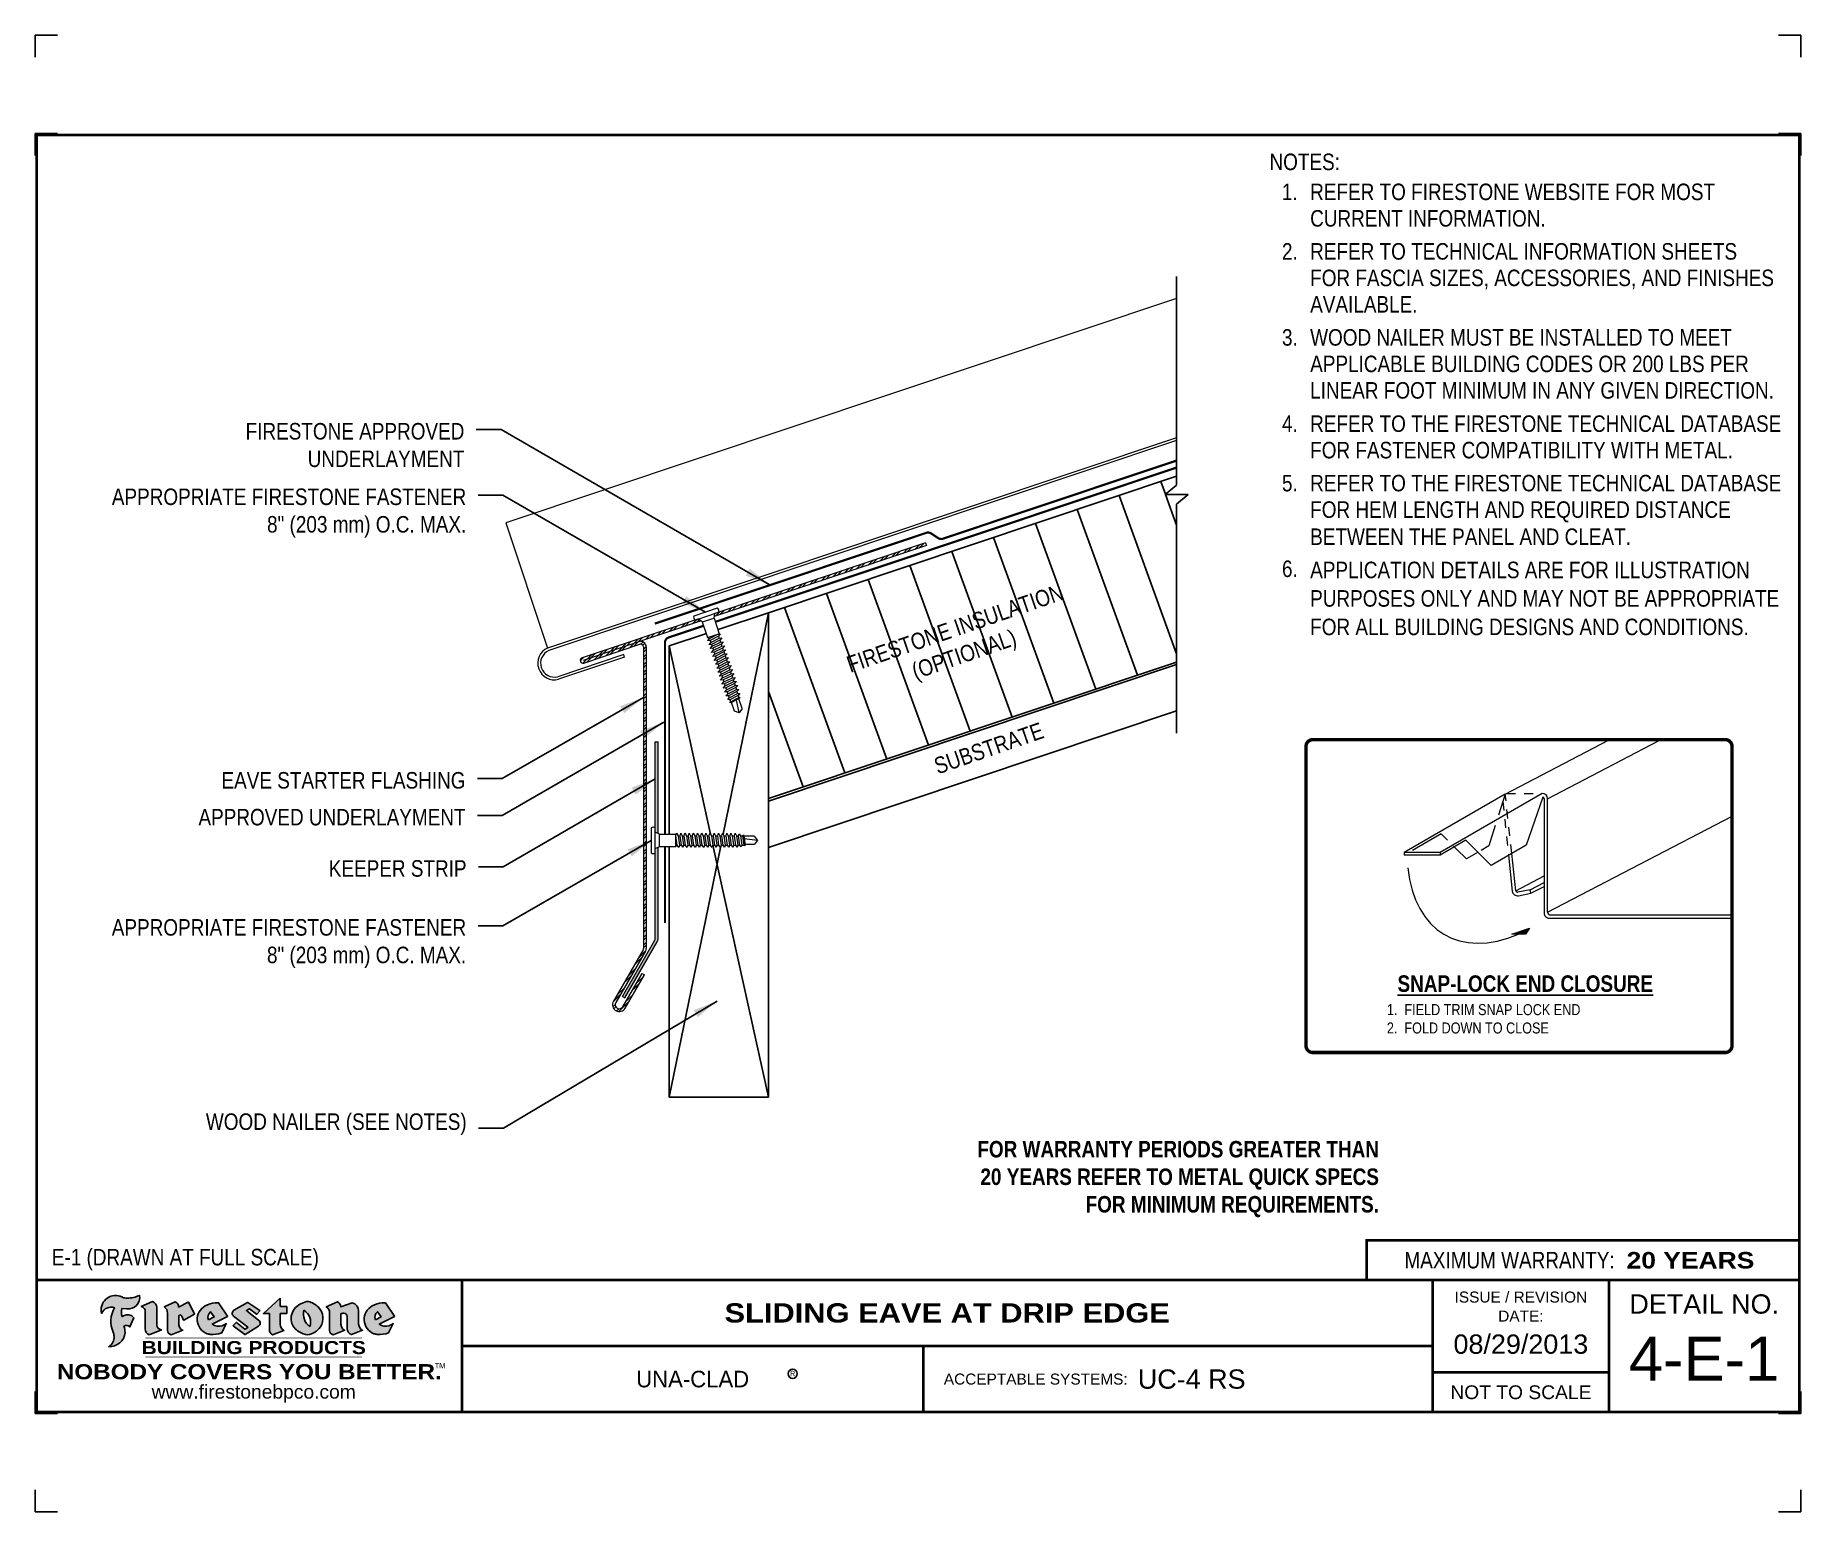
# Model space of a CAD drawing. Header units: inches. Extents: x 0 to 20, y 0 to 16.8.
import ezdxf
from ezdxf.enums import TextEntityAlignment as Align

# ---------------------------------------------------------------- set-up
doc = ezdxf.new("R2010")
doc.units = ezdxf.units.IN
doc.header["$MEASUREMENT"] = 0
doc.linetypes.add('DOT2', pattern=[0.125, 0, -0.125])
doc.linetypes.add('HIDDEN', pattern=[0.375, 0.25, -0.125])
doc.layers.get('0').update_dxf_attribs({"linetype": 'CONTINUOUS'})
doc.layers.get('DEFPOINTS').update_dxf_attribs({"linetype": 'CONTINUOUS'})
for name, color, linetype, lineweight in [('FSBP-ACCESSORY-FIRESTONE', 7, 'CONTINUOUS', 9), ('FSBP-PANEL', 7, 'CONTINUOUS', 9), ('FSBP-TRIMS', 7, 'CONTINUOUS', 9)]:
    doc.layers.add(name, color=color, linetype=linetype, lineweight=lineweight)
for name, color, linetype in [('FSBP-ANNO-NOTE', 7, 'CONTINUOUS'), ('FSBP-INSULATION', 7, 'CONTINUOUS'), ('FSBP-SUBSTRATE-GENERIC', 9, 'CONTINUOUS'), ('FSBP-TTLB', 7, 'CONTINUOUS'), ('FSBP-TTLB-BORDER', 7, 'CONTINUOUS'), ('FSBP-TTLB-TEXT', 7, 'CONTINUOUS'), ('FSBP-UNDERLAYMENT', 7, 'HIDDEN'), ('FSBP-WALL-CURB', 9, 'CONTINUOUS'), ('FSBP-WOOD', 7, 'CONTINUOUS')]:
    doc.layers.add(name, color=color, linetype=linetype)
doc.styles.add('ARIAL', font='arial.ttf')
doc.styles.add('ARIAL_BOLD', font='')
doc.styles.add('ARIAL_NAR', font='ARIALN.TTF')
doc.styles.add('BANKGOTHIC', font='bgothm.ttf')
doc.styles.add('FSBP_ARIAL_NAR', font='ARIALN.TTF')
doc.styles.add('TXT', font='simplex.shx')
doc.styles.get('ARIAL_BOLD').set_extended_font_data('Arial Black')
doc.dimstyles.new('STANDARD$7', dxfattribs={"dimscale": 1.5, "dimtxt": 0.2, "dimasz": 0.1, "dimexe": 0.1, "dimexo": 0.125, "dimgap": 0.09, "dimtad": 0, "dimdec": 3, "dimzin": 4, "dimdsep": 46, "dimtxsty": 'TXT', "dimcen": 0.09, "dimadec": 0, "dimazin": 0, "dimtfac": 1, "dimtdec": 3, "dimtofl": 0, "dimtmove": 2, "dimatfit": 3, "dimfxl": 0, "dimtolj": 1, "dimtzin": 4, "dimarcsym": 0})

msp = doc.modelspace()

# ---------------------------------------------------------------- texts
at = {"layer": 'DEFPOINTS', "style": 'FSBP_ARIAL_NAR'}
msp.add_text('E-1 (DRAWN AT FULL SCALE)', height=0.1875, dxfattribs=at).set_placement((0.1874925427754306, 2.890285000893115), align=Align.MIDDLE_LEFT)
at = {"layer": 'FSBP-ANNO-NOTE', "style": 'FSBP_ARIAL_NAR'}
for s, p in [('NOTES:', (14.003925832682, 15.32464309650497)), ('REFER TO FIRESTONE WEBSITE FOR MOST', (14.46558625541428, 14.98417134001137)), ('CURRENT INFORMATION.', (14.46558625541428, 14.68339009001137)), ('REFER TO TECHNICAL INFORMATION SHEETS', (14.46558625541428, 14.30839009001137)), ('FOR FASCIA SIZES, ACCESSORIES, AND FINISHES', (14.46558625541428, 14.00760884001137)), ('AVAILABLE.', (14.46558625541428, 13.70682759001137)), ('WOOD NAILER MUST BE INSTALLED TO MEET', (14.46558625541428, 13.33182759001137)), ('APPLICABLE BUILDING CODES OR 200 LBS PER', (14.46558625541428, 13.03104634001137)), ('LINEAR FOOT MINIMUM IN ANY GIVEN DIRECTION.', (14.46558625541428, 12.73026509001137)), ('REFER TO THE FIRESTONE TECHNICAL DATABASE', (14.46558625541428, 12.35274111131874)), ('FOR FASTENER COMPATIBILITY WITH METAL.', (14.46558625541428, 12.05195986131874)), ('REFER TO THE FIRESTONE TECHNICAL DATABASE', (14.46558625541428, 11.67776751063817)), ('FOR HEM LENGTH AND REQUIRED DISTANCE', (14.46558625541428, 11.37698626063817)), ('BETWEEN THE PANEL AND CLEAT.', (14.46558625541428, 11.06884625353953))]:
    msp.add_text(s, height=0.1875, dxfattribs=at).set_placement(p, align=Align.MIDDLE_LEFT)
for s, p in [('1.', (14.23402473889251, 14.98417134001137)), ('2.', (14.23511750541428, 14.30839009001137)), ('3.', (14.23511750541428, 13.33182759001139)), ('4.', (14.23511750541428, 12.35274111131876)), ('5.', (14.23511750541428, 11.67776751063818)), ('6.', (14.23511756793582, 10.70482802925876))]:
    msp.add_text(s, height=0.1875, dxfattribs=at).set_placement(p, align=Align.MIDDLE_CENTER)
msp.add_text('SUBSTRATE', height=0.1875, rotation=19.00000000000001, dxfattribs=at).set_placement((10.81874659452741, 8.668127770412632), align=Align.MIDDLE_CENTER)
for s, insert, char_height, attachment_point in [('FIRESTONE APPROVED\\PUNDERLAYMENT', (4.868171417195882, 12.36010132107531), 0.1875, 3), ('APPROPRIATE FIRESTONE FASTENER\\P8" (203 mm) O.C. MAX.', (4.88970392862786, 11.61611829684326), 0.1875, 3), ('EAVE STARTER FLASHING', (4.881020015437741, 8.397189007579911), 0.1875, 3), ('APPROVED UNDERLAYMENT', (4.88176667340656, 7.978964786570479), 0.1875, 3), ('KEEPER STRIP', (4.89329191939504, 7.396717787334424), 0.1875, 3), ('APPROPRIATE FIRESTONE FASTENER\\P8" (203 mm) O.C. MAX.', (4.888878622436245, 6.727467881655691), 0.1875, 3), ('{\\fArial Narrow|b1|i0|c0|p34;\\LSNAP-LOCK END CLOSURE}', (16.90610177630605, 5.899269133586956), 0.1875, 8), ('1.  FIELD TRIM SNAP LOCK END\\P2.  FOLD DOWN TO CLOSE', (15.33600680139079, 5.427514720530696), 0.125, 7), ('WOOD NAILER (SEE NOTES)', (4.89468289878922, 4.27807798852151), 0.1874999999999999, 9), ('{\\fArial Narrow|b1|i0|c0|p34;FOR WARRANTY PERIODS GREATER THAN\\P20 YEARS REFER TO METAL QUICK SPECS\\PFOR MINIMUM REQUIREMENTS.}', (15.2458892052618, 3.343035241201805), 0.1874999999999999, 9)]:
    msp.add_mtext(s, dxfattribs=dict(at, insert=insert, char_height=char_height, attachment_point=attachment_point))
at = {"layer": 'FSBP-ANNO-NOTE', "insert": (10.40558904191924, 10.11927526872533), "char_height": 0.1875, "width": 2.809690892633496, "attachment_point": 2, "rotation": 19.00000000000001, "style": 'FSBP_ARIAL_NAR'}
msp.add_mtext('FIRESTONE INSULATION (OPTIONAL)', dxfattribs=at)
at = {"layer": 'FSBP-TRIMS', "style": 'FSBP_ARIAL_NAR'}
for s, p in [('APPLICATION DETAILS ARE FOR ILLUSTRATION', (14.46548182967577, 10.59813127209195)), ('PURPOSES ONLY AND MAY NOT BE APPROPRIATE', (14.46548182967577, 10.27472445481486)), ('FOR ALL BUILDING DESIGNS AND CONDITIONS.', (14.46548182967577, 9.951317677951124))]:
    msp.add_text(s, height=0.1875, dxfattribs=at).set_placement(p)

# ---------------------------------------------------------------- blocks, each defined once
blk = doc.blocks.new('FSBP_AP_FASTENER_02')
at = {"layer": 'FSBP-ACCESSORY-FIRESTONE'}
for p, q in [((8.067609890790237, 9.254251986866306), (8.091047390790237, 9.207376986866306)), ((8.231672390790237, 9.207376986866306), (8.255109890790237, 9.254251986866306)), ((8.091047390790237, 9.207376986866306), (8.091047390790237, 9.019876986866306)), ((8.091047390790237, 9.207376986866306), (8.231672390790237, 9.207376986866306)), ((8.091047390790237, 9.019876986866306), (8.108625515790237, 9.004810022580598)), ((8.231672390790237, 9.207376986866306), (8.231672390790237, 9.019876986866306)), ((8.108625515790237, 8.98113457231767), (8.108625515790237, 8.957459122054741)), ((8.108625515790237, 8.93378367179177), (8.108625515790237, 8.910108221528843)), ((8.108625515790237, 8.886432771265914), (8.108625515790237, 8.862757321002944)), ((8.108625515790237, 8.839081870740015), (8.108625515790237, 8.815406420477045)), ((8.214094265790237, 8.996201536603378), (8.214094265790237, 8.97252608634045)), ((8.214094265790237, 8.948850636077479), (8.214094265790237, 8.92517518581455)), ((8.214094265790237, 8.901499735551623), (8.214094265790237, 8.877824285288652)), ((8.214094265790237, 8.854148835025724), (8.214094265790237, 8.830473384762795)), ((8.108625515790237, 8.791730970214116), (8.108625515790237, 8.768055519951188)), ((8.108625515790237, 8.744380069688217), (8.108625515790237, 8.72070461942529)), ((8.108625515790237, 8.697029169162361), (8.108625515790237, 8.67335371889939)), ((8.108625515790237, 8.649678268636462), (8.108625515790237, 8.626002818373534)), ((8.214094265790237, 8.806797934499825), (8.214094265790237, 8.783122484236896)), ((8.214094265790237, 8.759447033973968), (8.214094265790237, 8.735771583710997)), ((8.214094265790237, 8.71209613344807), (8.214094265790237, 8.688420683185141)), ((8.214094265790237, 8.66474523292217), (8.214094265790237, 8.641069782659242)), ((8.214094265790237, 8.617394332396314), (8.214094265790237, 8.593718882133343)), ((8.108625515790237, 8.602327368110563), (8.108625515790237, 8.578651917847635)), ((8.108625515790237, 8.554976467584707), (8.108625515790237, 8.531301017321736)), ((8.108625515790237, 8.507625567058808), (8.108625515790237, 8.48395011679588)), ((8.108625515790237, 8.460274666532909), (8.108625515790237, 8.43659921626998)), ((8.214094265790237, 8.570043431870415), (8.214094265790237, 8.546367981607444)), ((8.214094265790237, 8.522692531344516), (8.214094265790237, 8.499017081081588)), ((8.214094265790237, 8.475341630818617), (8.214094265790237, 8.451666180555689)), ((8.214094265790237, 8.42799073029276), (8.214094265790237, 8.40431528002979)), ((8.108625515790237, 8.412923766007053), (8.108625515790237, 8.389248315744082)), ((8.108625515790237, 8.365572865481154), (8.108625515790237, 8.341897415218225)), ((8.108625515790237, 8.318221964955255), (8.108625515790237, 8.294546514692327)), ((8.108625515790237, 8.270871064429398), (8.108625515790237, 8.247195614166428)), ((8.114484890790237, 8.130382551065237), (8.114484890790237, 8.236194942606401)), ((8.161359890790237, 8.095226301065237), (8.179814568015516, 8.245527753638596)), ((8.208234890790237, 8.130382551065237), (8.208234890790237, 8.249587799749234)), ((8.214094265790237, 8.380639829766862), (8.214094265790237, 8.356964379503934)), ((8.214094265790237, 8.333288929240963), (8.214094265790237, 8.309613478978035)), ((8.214094265790237, 8.285938028715107), (8.214094265790237, 8.262262578452136)), ((8.161359890790237, 8.095226301065237), (8.114484890790237, 8.130382551065237)), ((8.208234890790237, 8.130382551065237), (8.161359890790237, 8.095226301065237))]:
    blk.add_line(p, q, dxfattribs=at)
blk.add_lwpolyline([(8.301984890790237, 9.254251986866306, 0.375321302791409), (8.301984890790237, 9.301126986866306), (8.301984890790237, 9.301126986866306), (8.020734890790239, 9.301126986866308), (8.020734890790237, 9.301126986866306, 0.3753213027914651), (8.020734890790237, 9.254251986866306)], format="xyb", close=True, dxfattribs=at)
for points in [[(8.079328640790237, 8.988787029591988), (8.108625515790237, 9.004810022580598), (8.214094265790237, 9.019876986866306), (8.243391140790237, 9.012224529591988), (8.214094265790237, 8.996201536603378), (8.108625515790237, 8.98113457231767)], [(8.079328640790237, 8.941436129066089), (8.108625515790237, 8.957459122054741), (8.214094265790237, 8.97252608634045), (8.243391140790237, 8.964873629066089), (8.214094265790237, 8.948850636077479), (8.108625515790237, 8.93378367179177)], [(8.079328640790237, 8.894085228540233), (8.108625515790237, 8.910108221528843), (8.214094265790237, 8.92517518581455), (8.243391140790237, 8.917522728540233), (8.214094265790237, 8.901499735551623), (8.108625515790237, 8.886432771265914)], [(8.079328640790237, 8.846734328014334), (8.108625515790237, 8.862757321002944), (8.214094265790237, 8.877824285288652), (8.243391140790237, 8.870171828014334), (8.214094265790237, 8.854148835025724), (8.108625515790237, 8.839081870740015)], [(8.079328640790237, 8.799383427488435), (8.108625515790237, 8.815406420477045), (8.214094265790237, 8.830473384762795), (8.243391140790237, 8.822820927488435), (8.214094265790237, 8.806797934499825), (8.108625515790237, 8.791730970214116)], [(8.079328640790237, 8.752032526962578), (8.108625515790237, 8.768055519951188), (8.214094265790237, 8.783122484236896), (8.243391140790237, 8.775470026962578), (8.214094265790237, 8.759447033973968), (8.108625515790237, 8.744380069688217)], [(8.079328640790237, 8.70468162643668), (8.108625515790237, 8.72070461942529), (8.214094265790237, 8.735771583710997), (8.243391140790237, 8.72811912643668), (8.214094265790237, 8.71209613344807), (8.108625515790237, 8.697029169162361)], [(8.079328640790237, 8.65733072591078), (8.108625515790237, 8.67335371889939), (8.214094265790237, 8.688420683185141), (8.243391140790237, 8.68076822591078), (8.214094265790237, 8.66474523292217), (8.108625515790237, 8.649678268636462)], [(8.079328640790237, 8.609979825384924), (8.108625515790237, 8.626002818373534), (8.214094265790237, 8.641069782659242), (8.243391140790237, 8.633417325384924), (8.214094265790237, 8.617394332396314), (8.108625515790237, 8.602327368110563)], [(8.079328640790237, 8.562628924859025), (8.108625515790237, 8.578651917847635), (8.214094265790237, 8.593718882133343), (8.243391140790237, 8.586066424859025), (8.214094265790237, 8.570043431870415), (8.108625515790237, 8.554976467584707)], [(8.079328640790237, 8.515278024333126), (8.108625515790237, 8.531301017321736), (8.214094265790237, 8.546367981607444), (8.243391140790237, 8.538715524333126), (8.214094265790237, 8.522692531344516), (8.108625515790237, 8.507625567058808)], [(8.079328640790237, 8.46792712380727), (8.108625515790237, 8.48395011679588), (8.214094265790237, 8.499017081081588), (8.243391140790237, 8.49136462380727), (8.214094265790237, 8.475341630818617), (8.108625515790237, 8.460274666532909)], [(8.079328640790237, 8.42057622328137), (8.108625515790237, 8.43659921626998), (8.214094265790237, 8.451666180555689), (8.243391140790237, 8.44401372328137), (8.214094265790237, 8.42799073029276), (8.108625515790237, 8.412923766007053)], [(8.079328640790237, 8.373225322755472), (8.108625515790237, 8.389248315744082), (8.214094265790237, 8.40431528002979), (8.243391140790237, 8.396662822755472), (8.214094265790237, 8.380639829766862), (8.108625515790237, 8.365572865481154)], [(8.079328640790237, 8.325874422229573), (8.108625515790237, 8.341897415218225), (8.214094265790237, 8.356964379503934), (8.243391140790237, 8.349311922229573), (8.214094265790237, 8.333288929240963), (8.108625515790237, 8.318221964955255)], [(8.086652859540237, 8.279569838668008), (8.108625515790237, 8.294546514692327), (8.214094265790237, 8.309613478978035), (8.236066922040237, 8.300914704739425), (8.214094265790237, 8.285938028715107), (8.108625515790237, 8.270871064429398)], [(8.097639187665237, 8.23970727615429), (8.108625515790237, 8.247195614166428), (8.214094265790237, 8.262262578452136), (8.225080593915237, 8.25791319133283), (8.214094265790237, 8.250424853320693), (8.108625515790237, 8.235357889034985)]]:
    blk.add_lwpolyline(points, close=True, dxfattribs=at)
blk.add_lwpolyline([(8.091047390790237, 9.019876986866306), (8.231672390790237, 9.019876986866306)], dxfattribs=at)
blk = doc.blocks.new('A$C486F1324')
at = {"layer": 'FSBP-TTLB-TEXT'}
h = blk.add_hatch(color=1, dxfattribs=at)
edge = h.paths.add_edge_path()
edge.add_arc((1.05293473454803, 2.432581823257731), 0.1319107607348553, 264.0410451462098, 370.3106169565175)
edge.add_arc((1.043176611464152, 2.752262660202042), 0.3273056962876236, 270.05058356628535, 295.23459397187514, ccw=False)
edge.add_arc((1.038426922191803, 2.56403150268051), 0.13916565617135, 249.3281275763668, 272.0749124149863, ccw=False)
edge.add_line((0.989299278179902, 2.433825686944644), (0.9631177487359136, 2.445558787492629))
edge.add_arc((0.9095748620182865, 2.291407038981255), 0.1631857907024101, 70.84590087378872, 194.3325259843273)
edge.add_arc((0.8600509757814071, 2.204839658458385), 0.1179914261095279, 70.96950098067123, 156.9641407594483, ccw=False)
edge.add_arc((1.168766374175352, 2.162383550941515), 0.3110405457095052, 150.323113748316, 203.2084295854517)
edge.add_arc((0.7718745149407522, 1.989572487159472), 0.121858715661731, 0.8849157075190988, 24.34668939894999, ccw=False)
edge.add_arc((0.7650031314481953, 1.983307491475024), 0.1289731377238324, -58.36655102076742, 3.6216782311386737, ccw=False)
edge.add_arc((0.8412948678329051, 2.051617467449851), 0.1783301886510352, 267.2205474105585, 354.1381621173521)
edge.add_arc((0.8059370697409881, 2.029692373120287), 0.212787892960859, 0.9996158580669322, 21.00503380861244)
edge.add_arc((1.034432087517867, 2.064164197730946), 0.05136395668415856, 40.821177131732725, 125.52727787225791, ccw=False)
edge.add_line((1.073301941138498, 2.097740834336818), (1.118401912534369, 2.200031471354478))
edge.add_arc((1.056483187403122, 2.160862735149867), 0.07326744446031509, 32.31675181867256, 66.31481236598174)
edge.add_arc((1.047887483703787, 2.124501603239696), 0.110224694801178, 69.81791323323885, 125.254734720681)
edge.add_arc((1.143333842085744, 2.261873949018218), 0.1659710644737307, 164.1569669952081, 196.5811013160487, ccw=False)
edge.add_line((0.9836674837126961, 2.307184524455224), (1.039240299265617, 2.301383838364885))
h = blk.add_hatch(color=1, dxfattribs=at)
edge = h.paths.add_edge_path()
edge.add_line((2.779085526150499, 2.423583663157117), (2.779085526150499, 2.333881224553082))
edge.add_arc((2.781392442941157, 2.333881224553068), 0.00230691679065842, 179.9999999996471, 269.9999999996471)
edge.add_line((2.781392442941143, 2.331574307762409), (2.851042658398813, 2.331574307762409))
edge.add_arc((2.851042658398813, 2.329267390971708), 0.002306916790701052, 0, 90, ccw=False)
edge.add_line((2.853349575189514, 2.329267390971708), (2.853349575189514, 2.251757171804073))
edge.add_arc((2.851042658398828, 2.251757171804087), 0.002306916790686842, 269.99999999964706, 359.99999999964706, ccw=False)
edge.add_line((2.851042658398813, 2.2494502550134), (2.781392442941143, 2.2494502550134))
edge.add_arc((2.781392442941157, 2.247143338222742), 0.00230691679065842, 90.00000000035294, 180.0000000003529)
edge.add_line((2.779085526150499, 2.247143338222727), (2.779085526150499, 2.127433711485182))
edge.add_arc((2.852360918257401, 2.12369642034561), 0.07337063740681414, 177.0802527808787, 245.3249543133826)
edge.add_line((2.821730779419073, 2.057025249452735), (2.690154522263373, 2.008229701244503))
edge.add_arc((2.724235369940526, 2.066534893757658), 0.06753517344606048, 177.0345319916278, 239.69264280249018, ccw=False)
edge.add_line((2.656790633108545, 2.070028763539753), (2.656790633108545, 2.247143338222727))
edge.add_arc((2.654483716317887, 2.247143338222742), 0.00230691679065842, 359.9999999996471, 449.999999999647)
edge.add_line((2.654483716317901, 2.2494502550134), (2.588482915647847, 2.2494502550134))
edge.add_line((2.588482915647847, 2.2494502550134), (2.779085526150499, 2.423583663157117))
h = blk.add_hatch(color=1, dxfattribs=at)
edge = h.paths.add_edge_path()
edge.add_line((1.290864384038019, 2.008492524202993), (1.43097033225452, 2.064791420292025))
edge.add_arc((1.436644270662416, 2.121823377800686), 0.0573135041183696, 181.971787100199, 264.31851000495806, ccw=False)
edge.add_line((1.379364702405683, 2.119851370029735), (1.37903731712966, 2.320596934648066))
edge.add_arc((1.309888624547209, 2.320484163719063), 0.06914878453844908, 0.0934405599589634, 72.42834396969008)
edge.add_line((1.330764526052365, 2.386406475112793), (1.202464409119062, 2.328412355415324))
edge.add_arc((1.190871232973747, 2.27232224160737), 0.05727567197445638, -0.017399788185684884, 78.322067691347, ccw=False)
edge.add_line((1.248146902307115, 2.272304847925781), (1.248199233300755, 2.075706805862339))
edge.add_arc((1.321324461293944, 2.07497573358174), 0.07312888236350451, 179.4272023230205, 245.3845503102953)
h = blk.add_hatch(color=1, dxfattribs=at)
edge = h.paths.add_edge_path()
edge.add_line((1.807651786805041, 2.246865396077439), (1.737783921756391, 2.3789790723241))
edge.add_arc((1.735744620158095, 2.377900594660677), 0.002306916790721869, 27.871971334059, 117.3766794470738)
edge.add_line((1.734683811260555, 2.37994914282028), (1.626263425247162, 2.323805327202692))
edge.add_arc((1.56271380654142, 2.324730636700022), 0.06355635479880146, 359.1658080110728, 425.8793658831422)
edge.add_line((1.58868669411409, 2.382737699601435), (1.462504212281334, 2.325700791685492))
edge.add_arc((1.423437031978647, 2.260476169502841), 0.07602957263902102, -3.4414039757249952, 59.079922442849806, ccw=False)
edge.add_line((1.499329501278754, 2.255912287470565), (1.499329501278754, 2.058449488485891))
edge.add_arc((1.556162430058898, 2.062578896434379), 0.05698275005415229, 184.1557352478596, 255.3066498366543)
edge.add_line((1.541709001656801, 2.007459641984056), (1.672916305560551, 2.060182788021976))
edge.add_arc((1.703923541705656, 2.128694263707063), 0.0752015358480571, 207.5160880841914, 245.649226723163, ccw=False)
edge.add_arc((1.736675161903364, 2.139384485703829), 0.1093332836229114, 179.4823365255142, 204.5537900001095, ccw=False)
edge.add_line((1.62734634068791, 2.140372291052628), (1.62734634068791, 2.218192830870564))
edge.add_arc((1.644214729975653, 2.216674003513419), 0.01693662875851178, 28.356188110623293, 174.8549701683578, ccw=False)
edge.add_arc((1.642965400400852, 2.211114314414412), 0.02111886817708026, 22.216893572439176, 40.102139564264576, ccw=False)
edge.add_line((1.662516385616714, 2.219099649108088), (1.682263761023097, 2.175858276730239))
edge.add_arc((1.6843622118052, 2.176816592645914), 0.002306916790685473, 204.5451281842827, 299.6323508190097)
edge.add_line((1.685502826970224, 2.174811383897563), (1.806753100371753, 2.243781709665697))
edge.add_line((1.806753100371753, 2.243781709665697), (1.807651786805041, 2.246865396077439))
h = blk.add_hatch(color=1, dxfattribs=at)
h.paths.add_polyline_path([(2.079013696958969, 2.372509599487572, 0.02524281661523788), (2.04064932662921, 2.369780089618544, 0.1213611957758757), (1.917398876930707, 2.330017413997425, 0.6151668103976068), (1.948366326295928, 2.020927234590275, 0.05306812109568645), (1.983561194740633, 2.012967556948965, 0.1150932231766138), (2.114751686428195, 2.031339923561191), (2.166820534440563, 2.13634411089113, -0.08755405562188731), (2.119855574390459, 2.112121973331725, -0.265591761123442), (2.008317279265117, 2.129763140217776), (2.180972862525681, 2.216714869958551, 0.4518949533370738), (2.18184769374962, 2.220065341664835)])
h.paths.add_polyline_path([(2.029842278823895, 2.211936798819394), (1.966738618897312, 2.179300291603411, -0.3720533890450154), (1.98880241555118, 2.270120236003706)], flags=16)
h = blk.add_hatch(color=1, dxfattribs=at)
edge = h.paths.add_edge_path()
edge.add_arc((2.27603235730526, 2.253253635380584), 0.04152450223225725, 123.20805433950699, 232.2027298779723, ccw=False)
edge.add_line((2.253290182792528, 2.287996660350629), (2.409160936544441, 2.376738928011363))
edge.add_arc((2.410302318411599, 2.374734155577214), 0.002306916790741141, 55.646444661762985, 119.65426054492829, ccw=False)
edge.add_line((2.411604106875319, 2.376638679631967), (2.547434611018917, 2.283795229912059))
edge.add_arc((2.546093867806404, 2.281917925270474), 0.002306916790700397, -42.731101238422525, 54.4661353739603, ccw=False)
edge.add_line((2.547788405158445, 2.280352547283613), (2.514082878729613, 2.24386597727802))
edge.add_arc((2.512388341377596, 2.245431355264869), 0.002306916790673009, 233.7527076894891, 317.2688987613858, ccw=False)
edge.add_line((2.511024327141814, 2.243570890203742), (2.429474878371439, 2.303359494337499))
edge.add_arc((2.428110864135639, 2.301499029276328), 0.002306916790719975, 53.75270768979195, 124.4135619297851)
edge.add_line((2.426807081754208, 2.303402188907356), (2.398558946171835, 2.284050464081318))
edge.add_arc((2.399862728553238, 2.282147304450302), 0.002306916790694715, 124.413561929383, 231.8459020253661)
edge.add_line((2.398437564694706, 2.280333255648443), (2.535524934179665, 2.17263385734519))
edge.add_arc((2.50987198472614, 2.139980978912016), 0.04152450223225738, -55.21225898295222, 51.84590202520428, ccw=False)
edge.add_line((2.533563285444262, 2.105878096982181), (2.380059912363055, 2.01288121029809))
edge.add_arc((2.378864566801948, 2.014854282539261), 0.002306916790727091, 233.2955624372944, 301.20872157023166, ccw=False)
edge.add_line((2.377485752065996, 2.013004759626924), (2.246891586179532, 2.110362385828026))
edge.add_arc((2.248272903809107, 2.112210040201936), 0.002306916790697761, 135.5134179846413, 233.2179869199888, ccw=False)
edge.add_line((2.246627115749294, 2.113826594173005), (2.278464340477814, 2.146239569709692))
edge.add_arc((2.280110128537683, 2.144623015738608), 0.002306916790748419, 53.03528399993951, 135.5134179853709, ccw=False)
edge.add_line((2.281497330874759, 2.146466256025562), (2.37745964320722, 2.074246076768972))
edge.add_arc((2.378846845544219, 2.076089317055831), 0.002306916790626977, 233.0352840000668, 302.2362632414408)
edge.add_line((2.380077382034147, 2.074137998264391), (2.409909958711938, 2.092950954072577))
edge.add_arc((2.408679422222006, 2.094902272864085), 0.002306916790685166, 302.2362632406177, 412.2027298768422)
edge.add_line((2.410093260944637, 2.096725162094273), (2.2505832602986, 2.22044162923676))
h = blk.add_hatch(color=1, dxfattribs=at)
edge = h.paths.add_edge_path(flags=16)
edge.add_arc((2.955988474005852, 2.146034781181318), 0.1684614578629418, 344.5558804047866, 417.0140046669545)
edge.add_arc((3.210083044523077, 2.242479849301684), 0.1684614578629413, 164.5558804047865, 237.0140046669547)
edge = h.paths.add_edge_path()
edge.add_arc((3.085000081380657, 2.190898847034975), 0.1828726885096672, 136.0914512150048, 191.213418978326)
edge.add_arc((3.080564515311864, 2.199009864590429), 0.1803148804748503, 194.0167254156723, 240.6663730831859)
edge.add_arc((3.113672006657439, 2.246327426840207), 0.2378525180183702, 239.2975390661776, 264.2889872773176)
edge.add_arc((3.064469747004688, 2.211810064170161), 0.2037606892471559, 277.1986764832036, 326.503572961274)
edge.add_arc((3.093364291682004, 2.196728640902951), 0.1713748657917089, 325.3768876809903, 406.3828327799088)
edge.add_arc((3.027464452944376, 2.141218864507682), 0.2571945645850002, 44.28462553519766, 73.82901434867304)
edge.add_arc((3.13277746446545, 2.132489990494792), 0.2579560664039133, 97.50292863483666, 134.1039137579026)
h = blk.add_hatch(color=1, dxfattribs=at)
edge = h.paths.add_edge_path()
edge.add_line((3.33831519343592, 2.058643648811753), (3.33831519343592, 2.255912287470565))
edge.add_arc((3.262422724135841, 2.260476169502887), 0.076029572638996, 356.5585960242387, 419.0799224428129)
edge.add_line((3.301489904438557, 2.325700791685492), (3.427672386271257, 2.382737699601435))
edge.add_arc((3.401699498698617, 2.324730636699968), 0.06355635479883828, 0.39626228338801184, 65.87936588318729, ccw=False)
edge.add_line((3.465254333483887, 2.325170194128376), (3.596151383567263, 2.371448459092008))
edge.add_arc((3.571369086579416, 2.27774289547643), 0.09692726601172152, 2.366977007666776, 75.18615851992018, ccw=False)
edge.add_line((3.668213654208745, 2.281745971443158), (3.668213654208745, 2.142456301410775))
edge.add_arc((3.777502514268014, 2.139339897279081), 0.1093332836229047, 178.3666365323575, 204.5537900000423)
edge.add_arc((3.744750894070185, 2.128649675282367), 0.07520153584796174, 207.5160880841712, 245.2240541443093)
edge.add_line((3.71323611585031, 2.060370178010899), (3.588210878431101, 2.010131177172084))
edge.add_arc((3.610972150886048, 2.078197660558692), 0.07177131519198725, 180.3328587115749, 251.5101856666586, ccw=False)
edge.add_line((3.539202046833867, 2.077780708850796), (3.539202046833867, 2.2155300510111))
edge.add_arc((3.501944494155337, 2.215955952136818), 0.0372599868942854, 359.3450650296065, 449.0500281941028)
edge.add_arc((3.498394839000171, 2.188871092646112), 0.06447454900600776, 86.29402372314017, 119.8211331593848)
edge.add_line((3.46633203284519, 2.244808056551889), (3.46633203284519, 2.140372291052628))
edge.add_arc((3.575660854060708, 2.139384485703815), 0.1093332836229751, 179.482336525507, 204.5537900001025)
edge.add_arc((3.542909233862866, 2.128694263706967), 0.0752015358479639, 207.51608808417, 245.6492267231416)
edge.add_line((3.511901997717774, 2.060182788021976), (3.380694693813967, 2.007459641984056))
edge.add_arc((3.395127450940398, 2.062546484817654), 0.05694615642555727, 183.9298782390169, 255.318496325343, ccw=False)
h = blk.add_hatch(color=1, dxfattribs=at)
h.paths.add_polyline_path([(3.973320437169735, 2.372509599487572, 0.02524281661523822), (3.934956066840033, 2.369780089618544, 0.1085638477195505), (3.823515797474061, 2.33691113673602, 0.6425897848490651), (3.842673066506751, 2.020927234590275, 0.05306812109569052), (3.877867934951342, 2.012967556948965, 0.1150932231766133), (4.009058426638961, 2.031339923561191), (4.061127274651329, 2.13634411089113, -0.08755405562189084), (4.014162314601225, 2.112121973331725, -0.2655917611234366), (3.902624019475826, 2.129763140217776), (4.075279602736447, 2.216714869958551, 0.4518949533370731), (4.076154433960386, 2.220065341664835)])
h.paths.add_polyline_path([(3.924149019034718, 2.211936798819394), (3.861045359108135, 2.179300291603411, -0.3720533890450147), (3.883109155761946, 2.270120236003706)], flags=16)
blk.add_circle((8.593239434063564, 1.565680298552095), 0.05268028021839655)
at = {"layer": 'DEFPOINTS', "linetype": 'Continuous', "ltscale": 1.75}
for points in [[(-3.512154225088215e-08, 16.51166663588279), (-3.512154225088215e-08, 16.76166663588279), (0.2499999648784577, 16.76166663588279)], [(20.03124996487848, 16.51166663588279), (20.03124996487848, 16.76166663588279), (19.78124996487848, 16.76166663588279)], [(-3.512154225088215e-08, 0.2499999692161197), (-3.512154225088215e-08, -3.078388033372903e-08), (0.2499999648784577, -3.078388033372903e-08)], [(20.03124996487848, 0.2499999692161197), (20.03124996487848, -3.078388033372903e-08), (19.78124996487848, -3.078388033372903e-08)]]:
    blk.add_lwpolyline(points, dxfattribs=at)
at = {"layer": 'DEFPOINTS', "color": 1}
for points in [[(0.2499999648784577, 15.64645830254946), (-3.512154225088215e-08, 15.64645830254946), (-3.512154225088215e-08, 15.39645830254946)], [(20.03124996487846, 15.39645830254946), (20.03124996487846, 15.64645830254946), (19.78124996487846, 15.64645830254946)], [(0.2499999648784577, 1.115208302549462), (-3.512154225088215e-08, 1.115208302549462), (-3.512154225088215e-08, 1.365208302549462)], [(20.03124996487846, 1.365208302549462), (20.03124996487846, 1.115208302549462), (19.78124996487846, 1.115208302549462)]]:
    blk.add_lwpolyline(points, dxfattribs=at)
at = {"layer": 'FSBP-TTLB', "const_width": 0.03125}
blk.add_lwpolyline([(15.10591267006784, 2.630833302549462), (20.01562496487846, 2.630833302549462), (20.01562496487846, 3.082093126616456), (15.10591267006784, 3.082093126616456)], close=True, dxfattribs=at)
for points in [[(0.01562496487845775, 2.630833302549462), (0.01562496487845775, 1.130833302549462), (20.01562496487846, 1.130833302549462), (20.01562496487846, 2.630833302549462), (0.01562496487845775, 2.630833302549462)], [(4.840833492085227, 2.630833302549462), (4.840833492085227, 1.880833302549462)], [(15.85591267006784, 2.630833302549462), (15.85591267006784, 1.130833302549462)], [(17.85672993223439, 2.630833302549462), (17.85672993223439, 1.130833302549462)], [(20.01562496487846, 2.630833302549462), (20.01562496487846, 1.130833302549462)], [(4.840833492085227, 1.880833302549462), (15.85591267006784, 1.880833302549462)], [(4.840833492085227, 1.880833302549462), (4.840833492085227, 1.130833302549462)], [(15.85591267006784, 1.582093126616456), (17.85672993223439, 1.582093126616456)]]:
    blk.add_lwpolyline(points, dxfattribs=at)
at = {"layer": 'FSBP-TTLB-BORDER', "const_width": 0.03125}
blk.add_lwpolyline([(20.01562496487846, 2.630833302549462), (20.01562496487846, 15.63083330254946), (0.01562496487845775, 15.63083330254946), (0.01562496487845775, 2.630833302549462)], dxfattribs=at)
at = {"layer": 'FSBP-TTLB-TEXT', "color": 1}
blk.add_line((0.7514681707107965, 2.251010548403869), (0.7514681707107965, 2.251010548403869), dxfattribs=at)
for points in [[(1.039240288603781, 2.301383839477765, 0.5000510906601082), (1.182715385655359, 2.456191808344684, -0.1103304102359608), (1.043465573188274, 2.424957091469324, -0.09957876667165425), (0.989299278179902, 2.433825686944644), (0.9631177487359136, 2.445558787492629, 0.5978159689075124), (0.7514681707107965, 2.251010548403869, -0.3938834584182213), (0.8985246071333276, 2.316382279576757, 0.2349406564350952), (0.8828960471532977, 2.039809584686154, -0.1027304183841549), (0.893718696891784, 1.991454482752047, -0.2772692352614086), (0.8326473561440534, 1.873497067927772, 0.3985429150902959), (1.018692578968699, 2.03340460748511, 0.0875124847930418), (1.004584981218573, 2.105966186820112, -0.3874031597924062), (1.073301941138498, 2.097740834336818), (1.118401912534369, 2.200031471354478, 0.1494423498871741), (1.085915528859078, 2.22795860457687, 0.2467195073738216), (0.9842643930489484, 2.214510412139376, -0.1424285161541127), (0.9836674837126961, 2.307184524455224), (1.039240299265617, 2.301383838364885)], [(2.779085526150499, 2.423583663157117), (2.779085526150499, 2.333881224553082, 0.4142135623730958), (2.781392442941143, 2.331574307762409), (2.851042658398813, 2.331574307762409, -0.414213562373095), (2.853349575189514, 2.329267390971708), (2.853349575189514, 2.251757171804073, -0.4142135623730938), (2.851042658398813, 2.2494502550134), (2.781392442941143, 2.2494502550134, 0.4142135623730958), (2.779085526150499, 2.247143338222727), (2.779085526150499, 2.127433711485182, 0.3068985753588853), (2.821730779419073, 2.057025249452735), (2.690154522263373, 2.008229701244503, -0.2804194150632976), (2.656790633108545, 2.070028763539753), (2.656790633108545, 2.247143338222727, 0.414213562373095), (2.654483716317901, 2.2494502550134), (2.588482915647847, 2.2494502550134), (2.779085526150499, 2.423583663157117)], [(2.18184769374962, 2.220065341664835), (2.079013696958969, 2.372509599487572, 0.02524281661523788), (2.04064932662921, 2.369780089618544, 0.1085638477195265), (1.929209057263352, 2.33691113673602, 0.6425897848491228), (1.948366326295928, 2.020927234590275, 0.05306812109568648), (1.983561194740633, 2.012967556948965, 0.1150932231766137), (2.114751686428195, 2.031339923561191), (2.166820534440563, 2.13634411089113, -0.0875540556218873), (2.119855574390459, 2.112121973331725, -0.2655917611234418), (2.008317279265117, 2.129763140217776), (2.180972862525681, 2.216714869958551)], [(4.076154433960386, 2.220065341664835), (3.973320437169735, 2.372509599487572, 0.02524281661523788), (3.934956066840033, 2.369780089618544, 0.1085638477195265), (3.823515797474061, 2.33691113673602, 0.6425897848491228), (3.842673066506751, 2.020927234590275, 0.05306812109568648), (3.877867934951342, 2.012967556948965, 0.1150932231766137), (4.009058426638961, 2.031339923561191), (4.061127274651329, 2.13634411089113, -0.0875540556218873), (4.014162314601225, 2.112121973331725, -0.2655917611234418), (3.902624019475826, 2.129763140217776), (4.075279602736447, 2.216714869958551)], [(4.075279602736447, 2.216714869958551, 0.4518949533370731), (4.076154433960386, 2.220065341664835, 0.4518949533370731)]]:
    blk.add_lwpolyline(points, format="xyb", dxfattribs=at)
for points in [[(1.290864384038019, 2.008492524202993), (1.43097033225452, 2.064791420292025, -0.3756100036733062), (1.379364702405683, 2.119851370029735), (1.37903731712966, 2.320596934648066, 0.3265360292958048), (1.330764526052365, 2.386406475112793), (1.202464409119062, 2.328412355415324, -0.3557863980845349), (1.248146902307115, 2.272304847925781), (1.248199233300755, 2.075706805862339, 0.2960110723418457)], [(1.807651786805041, 2.246865396077439), (1.737783921756391, 2.3789790723241, 0.4116839150163434), (1.734683811260555, 2.37994914282028), (1.626263425247162, 2.323805327202692, 0.2996033003794034), (1.58868669411409, 2.382737699601435), (1.462504212281334, 2.325700791685492, -0.2797757560995365), (1.499329501278754, 2.255912287470565), (1.499329501278754, 2.058449488485891, 0.320828638474519), (1.541709001656801, 2.007459641984056), (1.672916305560551, 2.060182788021976, -0.1679398621276611), (1.637228717577119, 2.093951330204405, -0.1098333365370753), (1.62734634068791, 2.140372291052628), (1.62734634068791, 2.218192830870564, -0.743334502655012), (1.659119166646138, 2.224718079671632, -0.07819791644735608), (1.662516385616714, 2.219099649108088), (1.682263761023097, 2.175858276730239, 0.4404648714563479), (1.685502826970224, 2.174811383897563), (1.806753100371753, 2.243781709665697)], [(1.966738618897312, 2.179300291603411), (2.029842278823895, 2.211936798819394), (1.98880241555118, 2.270120236003706, 0.3720533890450154)], [(2.2505832602986, 2.22044162923676, -0.5150044486718882), (2.253290182792528, 2.287996660350629), (2.409160936544441, 2.376738928011363, -0.2867822934100265), (2.411604106875319, 2.376638679631967), (2.547434611018917, 2.283795229912059, -0.4515027974650387), (2.547788405158445, 2.280352547283613), (2.514082878729613, 2.24386597727802, -0.3814439164929681), (2.511024327141814, 2.243570890203742), (2.429474878371439, 2.303359494337499, 0.3184718635035665), (2.426807081754208, 2.303402188907356), (2.398558946171835, 2.284050464081318, 0.5064094529656681), (2.398437564694706, 2.280333255648443), (2.535524934179665, 2.17263385734519, -0.5043597839115849), (2.533563285444262, 2.105878096982181), (2.380059912363055, 2.01288121029809, -0.3053163970316367), (2.377485752065996, 2.013004759626924), (2.246891586179532, 2.110362385828026, -0.4541703869768119), (2.246627115749294, 2.113826594173005), (2.278464340477814, 2.146239569709692, -0.3762644290664977), (2.281497330874759, 2.146466256025562), (2.37745964320722, 2.074246076768972, 0.3114700032088108), (2.380077382034147, 2.074137998264391), (2.409909958711938, 2.092950954072577, 0.520381097387146), (2.410093260944637, 2.096725162094273)], [(2.953249883604445, 2.317722762716059, 0.2452625673097023), (2.905618498745599, 2.155336675924431, 0.2064059665179019), (2.992229303852542, 2.041814614862275, 0.1094800500670344), (3.090003063353111, 2.009655498951545, 0.2185147641853038), (3.234389909721659, 2.09935759961418, 0.3689489483072479), (3.211584927988571, 2.320798080235917, 0.1296305888694145), (3.099094368954257, 2.388237485636708, 0.1610736375384317)], [(3.118366895036178, 2.101173760584302, 0.3271311138286319), (3.047704623492751, 2.287340869898699, 0.3271311138286322)], [(3.33831519343592, 2.058643648811753), (3.33831519343592, 2.255912287470565, 0.2797757560995341), (3.301489904438557, 2.325700791685492), (3.427672386271257, 2.382737699601435, -0.2937618496109166), (3.465254333483887, 2.325170194128376), (3.596151383567263, 2.371448459092008, -0.3288760160581939), (3.668213654208745, 2.281745971443158), (3.668213654208745, 2.142456301410775, 0.114762897203527), (3.678056069941721, 2.093906741779776, 0.166032965990522), (3.71323611585031, 2.060370178010899), (3.588210878431101, 2.010131177172084, -0.3209557512194564), (3.539202046833867, 2.077780708850796), (3.539202046833867, 2.2155300510111, 0.4127061514896111), (3.502562241494348, 2.253210817746393, 0.1473421876160361), (3.46633203284519, 2.244808056551889), (3.46633203284519, 2.140372291052628, 0.1098333365370753), (3.476214409734399, 2.093951330204376, 0.1679398621276611), (3.511901997717774, 2.060182788021976), (3.380694693813967, 2.007459641984056, -0.3219729545308964), (3.33831519343592, 2.058643648811753, 29.1476284739)], [(3.861045359108135, 2.179300291603411), (3.924149019034718, 2.211936798819394), (3.883109155761946, 2.270120236003706, 0.3720533890450154)]]:
    blk.add_lwpolyline(points, format="xyb", close=True, dxfattribs=at)
at = {"layer": 'FSBP-TTLB-TEXT'}
for points, const_width in [([(1.249551544687665, 1.972387724376318), (3.706854447563717, 1.972387724376304)], 0.0078125), ([(10.07714779415524, 1.880833302549462), (10.07714779415524, 1.130833302549462)], 0.03125), ([(1.249551544687665, 1.754677206499863), (3.706854447563717, 1.754677206499878)], 0.0078125)]:
    blk.add_lwpolyline(points, dxfattribs=dict(at, const_width=const_width))
at = {"layer": 'FSBP-TTLB-TEXT', "color": 1}
for centre, start, end in [((1.805612485206739, 2.245786918414026), 299.6323508193319, 27.87197133380466), ((2.179935225669015, 2.218775252164079), 296.7304547840455, 34.00233684987402)]:
    blk.add_arc(centre, 0.00230691679068068, start, end, dxfattribs=at)
at = {"layer": 'FSBP-TTLB-TEXT', "style": 'ARIAL_NAR'}
blk.add_text('MAXIMUM WARRANTY:', height=0.1875, dxfattribs=at).set_placement((17.92079065800682, 2.856463214582988), align=Align.MIDDLE_RIGHT)
at = {"layer": 'FSBP-TTLB-TEXT'}
for s, height, style, p in [('ISSUE / REVISION', 0.125, 'ARIAL', (16.85632130115108, 2.43698366520286)), ('DETAIL NO.', 0.21875, 'ARIAL', (18.93617744855642, 2.358393465812583)), ('DATE:', 0.125, 'ARIAL', (16.85632130115108, 2.220860197200608)), ('www.firestonebpco.com', 0.15625, 'ARIAL', (2.478202996125691, 1.362175995809338)), ('UNA-CLAD', 0.1875, 'BANKGOTHIC', (7.458990643120234, 1.505833302549462)), ('R', 0.0625, 'BANKGOTHIC', (8.592447004938792, 1.568314485865656)), ('NOT TO SCALE', 0.15625, 'ARIAL', (16.85632130115108, 1.356463214582959))]:
    blk.add_text(s, height=height, dxfattribs=dict(at, style=style)).set_placement(p, align=Align.MIDDLE_CENTER)
at = {"layer": 'FSBP-TTLB-TEXT', "lineweight": 18, "style": 'ARIAL_BOLD'}
blk.add_text('BUILDING PRODUCTS', height=0.1484375, dxfattribs=at).set_placement((2.478202996125691, 1.863532465438098), align=Align.MIDDLE_CENTER)
at = {"layer": 'FSBP-TTLB-TEXT', "color": 1}
for s, height, style, p in [('NOBODY COVERS YOU BETTER.', 0.171875, 'ARIAL_BOLD', (2.428229228481842, 1.589182851962093)), ('TM', 0.0625, 'BANKGOTHIC', (4.592296138251458, 1.658258798256043))]:
    blk.add_text(s, height=height, dxfattribs=dict(at, style=style)).set_placement(p, align=Align.MIDDLE_CENTER)
at = {"layer": 'FSBP-TTLB-TEXT', "style": 'ARIAL'}
blk.add_text('ACCEPTABLE SYSTEMS:', height=0.125, dxfattribs=at).set_placement((10.30843778079408, 1.505833302549462), align=Align.MIDDLE_LEFT)
at = {"layer": 'FSBP-TTLB-TEXT'}
for tag, height, style, p in [('MAXIMUM_WARRANTY', 0.1875, 'ARIAL_BOLD', (18.05549597262787, 2.85485773330052)), ('ACCPT_SYSTEMS', 0.21875, 'ARIAL', (12.51000666906039, 1.505833302549462))]:
    blk.add_attdef(tag, text='', height=height, dxfattribs=dict(at, style=style)).set_placement(p, align=Align.MIDDLE_LEFT)
for tag, height, style, p in [('DETAIL_DESCP_LINE_1', 0.21875, 'ARIAL_BOLD', (10.34680946719057, 2.25720148330052)), ('ISSUE_REV_DATE', 0.21875, 'ARIAL', (16.85632130115108, 1.902577359955217)), ('DETAIL_NUMBER', 0.4375, 'ARIAL', (18.9350408723662, 1.73767023330052))]:
    blk.add_attdef(tag, text='', height=height, dxfattribs=dict(at, style=style)).set_placement(p, align=Align.MIDDLE_CENTER)

# ---------------------------------------------------------------- hatches: boundary and pattern name
at = {"layer": 'FSBP-INSULATION'}
h = msp.add_hatch(dxfattribs=at)
h.set_pattern_fill('ANSI31', color=256, scale=4, angle=65, style=0)
h.set_pattern_definition([(110, (0, 0), (-0.4698463103929542, -0.1710100716628343), [])])
h.paths.add_polyline_path([(12.95020754551262, 9.646119392194784), (12.95020754551263, 11.44003338935418), (13.08012810482433, 11.54766310440726), (12.82028698645411, 11.54766310440726), (12.95020754551263, 11.65529282005954), (12.95020754551263, 11.7551040083859), (8.317765463151014, 10.20511056976325), (8.317765463151014, 8.096125953572141)])
h.paths.add_polyline_path([(9.144376736367354, 9.734581015133722), (11.63627933299076, 10.59261188877938), (11.84969747516902, 9.972800598771913), (9.357794878545613, 9.114769725126257)], flags=24)
at = {"layer": 'FSBP-TRIMS'}
h = msp.add_hatch(dxfattribs=at)
h.set_pattern_fill('STEEL', color=256, scale=0.5, style=0)
h.set_pattern_definition([(45, (13.19356289185841, -0.7421988644019972), (-0.04419417382415922, 0.04419417382415922), []), (45, (13.19356289185841, -0.7109488644019972), (-0.04419417382415922, 0.04419417382415922), [])])
h.paths.add_polyline_path([(7.708503414966821, 10.19758657906859), (7.703601628366884, 10.16299357958707), (10.11187528782301, 10.96879067412123), (10.10195951731036, 10.99842578834642)])
edge = h.paths.add_edge_path()
edge.add_line((7.555426057240916, 10.11341472702378), (7.530692729615662, 10.13809195599264))
edge.add_line((7.530692729615662, 10.13809195599264), (6.204941996697385, 9.694501965931737))
edge.add_arc((6.214857767210043, 9.664866851706542), 0.03125000000000065, 108.4999999999979, 288.5000000000005)
edge.add_line((6.224773537722703, 9.635231737481348), (6.859450066245764, 9.847591533322989))
edge.add_arc((6.869365836758424, 9.817956419097795), 0.03125000000000003, 0, 108.50000000000051, ccw=False)
edge.add_line((6.900615836758424, 9.817956419097795), (6.900615836758423, 6.395630020036643))
edge.add_arc((6.869365836758423, 6.395630020036642), 0.03124999999999989, -29.999999999998295, 1.5916157281026244e-12, ccw=False)
edge.add_line((6.896429130626687, 6.380005020036643), (6.558959189824292, 5.795489936539633))
edge.add_arc((6.626617424494953, 5.756427436539633), 0.07812500000000064, 150.0000000000004, 330.0000000000001)
edge.add_line((6.694275659165612, 5.717364936539633), (6.913025659165611, 6.096251050695327))
edge.add_line((6.913025659165611, 6.096251050695327), (6.885962365297349, 6.111876050695325))
edge.add_line((6.885962365297349, 6.111876050695325), (6.667212365297348, 5.732989936539632))
edge.add_arc((6.626617424494952, 5.756427436539633), 0.04687500000000099, 150.0000000000005, 329.99999999999966, ccw=False)
edge.add_line((6.586022483692555, 5.779864936539633), (6.923492424494953, 6.364380020036642))
edge.add_arc((6.869365836758423, 6.39563002003664), 0.06250000000000021, 330.0000000000025, 360.0000000000024)
edge.add_line((6.931865836758424, 6.395630020036643), (6.931865836758424, 9.817956419097795))
edge.add_arc((6.869365836758423, 9.8179564190978), 0.06250000000000007, 359.9999999999951, 468.5000000000005)
edge.add_line((6.849534295733104, 9.877226647548188), (7.555426057240916, 10.11341472702378))
h = msp.add_hatch(color=256, dxfattribs=at)
h.paths.add_polyline_path([(7.065887316968707, 8.740201914671234), (7.034637316968707, 8.740201914671236), (7.034637316968707, 7.762106973868843), (7.034637316968707, 7.715231973868842), (7.065887316968707, 7.699606973868844)])
h.paths.add_polyline_path([(7.065887316968707, 7.543356973868841), (7.03463731696871, 7.527731973868841), (7.034637316968709, 7.480856973868841), (7.034637316968706, 6.502762033066443, -0.131652497587395), (7.03045061083697, 6.487137033066443), (6.66173067003458, 5.848495361832906), (6.688793963902842, 5.832870361832906), (7.057513904705234, 6.471512033066443, 0.131652497587396), (7.065887316968707, 6.502762033066443)])
msp.add_hatch(color=256, dxfattribs=at).paths.add_polyline_path([(16.90776422002089, 6.557764185320975), (16.95290418949871, 6.6262291917984), (16.75221361438035, 6.557764185320975)])

# ---------------------------------------------------------------- linework, layer by layer
at = {"layer": 'FSBP-ACCESSORY-FIRESTONE'}
for p, q in [((17.11896735845729, 8.094716475198354), (17.11896735845728, 6.800716475198342)), ((17.15896735845728, 6.806966475198337), (17.15896735845728, 8.094716475198354)), ((16.71616620873903, 7.452217655955913), (16.75883469445827, 7.046254132113049)), ((16.79861557027304, 7.050435270643746), (16.75408552174266, 7.474110381526046)), ((16.9620214313506, 7.060716475198362), (16.82197897173374, 7.032829684848863)), ((16.82892489884038, 6.993437374728373), (16.96896735845727, 7.021324165077871)), ((16.96896735845727, 7.021324165077871), (16.9620214313506, 7.060716475198362)), ((17.18146735845728, 6.738216475198389), (19.25233513153052, 6.738216475198389)), ((17.19021735845728, 6.775716475198356), (19.25233513153052, 6.775716475198353))]:
    msp.add_line(p, q, dxfattribs=at)
for centre, radius, start, end in [((17.09896735845729, 8.094716475198354), 0.05999999999999872, 0, 90), ((17.09896735845729, 8.094716475198354), 0.01999999999999957, 0, 65.90428762030042), ((16.81850600818037, 7.052525839909109), 0.05999999999999853, 185.9999999999968, 280.0000000000006), ((16.81850600818041, 7.052525839909109), 0.0199999999999973, 185.999999999987, 279.9999999999969), ((17.18146735845728, 6.800716475198342), 0.0625, 179.9999999999984, 269.9999999999992), ((17.19021735845728, 6.806966475198337), 0.03125, 180, 269.9999999999988)]:
    msp.add_arc(centre, radius, start, end, dxfattribs=at)
at = {"layer": 'FSBP-ANNO-NOTE', "const_width": 0.0390625}
for points in [[(14.4181193416302, 8.485930704257477), (14.4181193416302, 8.687627339996624, -0.414213562373095), (14.4962443416302, 8.765752339996624)], [(15.56978633390771, 5.213118250279401), (14.4962443416302, 5.213118250279401, -0.414213562373095), (14.4181193416302, 5.291243250279401), (14.4181193416302, 8.687627339996624)], [(14.4962443416302, 8.765752339996581), (19.17421013153051, 8.76575233999666, -0.414213562373095), (19.25233513153051, 8.68762733999666), (19.25233513153051, 8.485930704257491)], [(19.25233513153055, 8.68762733999666), (19.25233513153049, 5.291243250279401, -0.4142135623730924), (19.17421013153049, 5.213118250279401), (14.4962443416302, 5.213118250279401)]]:
    msp.add_lwpolyline(points, format="xyb", dxfattribs=at)
msp.add_lwpolyline([(14.4962443416302, 8.765752339996624), (15.56978633390771, 8.765752339996645)], dxfattribs=at)
at = {"layer": 'FSBP-INSULATION'}
for p, q in [((12.95020754551263, 11.7551040083859), (8.317765463151002, 10.20511056976325)), ((12.95020754551263, 9.646119392194784), (8.317765463151016, 8.09612595357214))]:
    msp.add_line(p, q, dxfattribs=at)
at = {"layer": 'FSBP-PANEL', "linetype": 'DOT2', "ltscale": 0.5}
msp.add_line((16.69439090967592, 8.154716475198352, -10.098), (17.04997316561411, 8.154716475198352, -10.098), dxfattribs=at)
at = {"layer": 'FSBP-SUBSTRATE-GENERIC'}
for p, q in [((12.95020754551263, 9.617648099876305), (8.317765463151002, 8.067654661253522)), ((12.95020754551263, 9.09040194582852), (8.317765463151016, 7.540408507205742))]:
    msp.add_line(p, q, dxfattribs=at)
at = {"layer": 'FSBP-TRIMS'}
for p, q in [((12.95020754551263, 13.7742540705901), (5.339188138377937, 11.22764260032339)), ((12.95020754551263, 12.19251560844676), (5.813530093125064, 9.804616736081904)), ((12.95020754551263, 12.16099849468298), (5.827364225638547, 9.777728458306477)), ((5.339188138377937, 11.22764260032339), (5.813530093125064, 9.804616736081904)), ((10.11187528782302, 10.96879067412122), (7.703601628366883, 10.16299357958707)), ((10.10195951731036, 10.99842578834642), (7.708503414966823, 10.19758657906859)), ((10.10195951731036, 10.99842578834642), (10.11187528782302, 10.96879067412122)), ((7.530692729615663, 10.13809195599264), (6.204941996697385, 9.694501965931737)), ((7.555426057240915, 10.11341472702378), (6.214857767210043, 9.664866851706547)), ((6.224773537722704, 9.635231737481348), (6.859450066245764, 9.847591533322989)), ((6.900615836758424, 9.817956419097795), (6.900615836758423, 6.395630020036643)), ((6.931865836758424, 9.817956419097795), (6.931865836758424, 6.395630020036643)), ((6.677182213152972, 9.730648270002419), (5.927184637528474, 9.479101638037285)), ((6.686733621884412, 9.70220937777286), (5.936916134413562, 9.450723146760964)), ((6.686733621884412, 9.70220937777286), (6.677154517246859, 9.730730733323952)), ((7.034637316968769, 8.740201914671236), (7.065887316968645, 8.740201914671234)), ((7.034637316968707, 7.762106973868843), (7.034637316968707, 8.740201914671236)), ((7.065887316968707, 7.699606973868842), (7.065887316968707, 8.740201914671236)), ((16.67896735845729, 8.146677999425425, 2.019600000000016), (17.85137158325759, 8.757713864223707, 0.1381134288798365)), ((17.15896735845729, 8.094716475198354, 2.019600000000016), (18.4174337268869, 8.750606371777263)), ((16.67896735845729, 8.146677999425417), (15.532804286372, 7.484940441221787, -1.606920679038117)), ((17.09896735845729, 8.154716475198352, -2.428328819191141), (15.93888123791788, 7.484940441221777, -4.039200000000033)), ((17.10713260143798, 8.112973769824507, -2.019600000000016), (16.91706999100972, 7.568209508731112, -2.019600000000016)), ((17.15896735845729, 6.806966475198337, 2.019600000000016), (19.25233513153054, 7.897991874546886, -1.339858512804281)), ((16.23323167130885, 7.623633743176132, -4.039200000000033), (15.93888123791788, 7.45369044122177, -4.039200000000033)), ((16.23323167130885, 7.623633743176132, -4.039200000000033), (16.51867142505347, 7.338193989431513, -4.039200000000033)), ((7.034637316968706, 6.502762033066443), (7.034637316968706, 7.480856973868839)), ((7.065887316968707, 6.502762033066443), (7.065887316968707, 7.543356973868841)), ((15.93888123791789, 7.484940441221784, -4.039200000000033), (15.532804286372, 7.484940441221785, -4.039200000000033)), ((15.93888123791789, 7.453690441221784, -4.039200000000033), (15.53280428637201, 7.453690441221786, -4.039200000000033)), ((16.12215368231386, 7.525891360530911, -2.019600000000016), (16.23765013410416, 7.410394908740614, -2.019600000000016)), ((16.37003694489634, 7.486828469588641), (16.23765013410416, 7.410394908740614, -2.019600000000016)), ((16.91706999100972, 7.568209508731112, -2.019600000000016), (16.51867142505347, 7.338193989431514, -2.019600000000016)), ((16.79861557027305, 7.050435270643756, 2.019600000000016), (17.11896735845728, 7.217396825193059, 1.505496097307553)), ((16.96202143135061, 7.060716475198362, 2.019600000000016), (17.11896735845728, 7.142513852133374, 1.767731533479006)), ((16.96896735845728, 7.021324165077871, 2.019600000000016), (17.11896735845728, 7.099501450506327, 1.778878430000473)), ((16.75221361438035, 6.557764185320975, -2.019600000000016), (16.95290418949871, 6.6262291917984, -2.019600000000016)), ((16.95290418949871, 6.6262291917984, -2.019600000000016), (16.90776422002089, 6.557764185320975, -2.019600000000016)), ((6.661730670034578, 5.848495361832906), (7.03045061083697, 6.487137033066443)), ((6.688793963902842, 5.832870361832906), (7.057513904705234, 6.471512033066443)), ((16.90776422002089, 6.557764185320975, -2.019600000000016), (16.75221361438035, 6.557764185320975, -2.019600000000016)), ((6.896429130626687, 6.380005020036643), (6.558959189824292, 5.795489936539633)), ((6.923492424494953, 6.364380020036642), (6.586022483692555, 5.779864936539633)), ((6.667212365297348, 5.732989936539632), (6.885962365297349, 6.111876050695326)), ((6.694275659165612, 5.717364936539632), (6.913025659165612, 6.096251050695326)), ((6.885962365297349, 6.111876050695326), (6.913025659165612, 6.096251050695326)), ((6.661730670034578, 5.848495361832906), (6.688793963902842, 5.832870361832906))]:
    msp.add_line(p, q, dxfattribs=at)
at = {"layer": 'FSBP-TRIMS', "linetype": 'HIDDEN'}
for p, q in [((16.67896735845729, 8.146677999425425, 2.019600000000016), (16.49335999437032, 7.558029065399727, 0.2632532561668204)), ((15.53280428637201, 7.484940441221786, -4.039200000000033), (15.53280428637201, 7.453690441221786, -4.039200000000033)), ((15.93888123791789, 7.484940441221784, -2.019600000000016), (15.93888123791789, 7.453690441221784, -2.019600000000016))]:
    msp.add_line(p, q, dxfattribs=at)
at = {"layer": 'FSBP-TRIMS', "linetype": 'HIDDEN', "ltscale": 0.35}
for p, q in [((16.65212349431916, 8.061543381584322), (16.71616620873903, 7.45221765595591)), ((16.75408552174266, 7.474110381526046), (16.67896735845728, 8.146677999425414)), ((15.95221038035952, 7.695834662485251, -2.019600000000016), (16.12215368231386, 7.525891360530911, -2.019600000000016)), ((16.49335999437032, 7.558029065399727), (16.37003694489634, 7.486828469588641))]:
    msp.add_line(p, q, dxfattribs=at)
at = {"layer": 'FSBP-TRIMS', "linetype": 'HIDDEN', "ltscale": 1.5}
msp.add_line((15.95221038035952, 7.695834662485251, -2.345285969708538), (15.53280428637201, 7.453690441221786, -4.039200000000033), dxfattribs=at)
at = {"layer": 'FSBP-TRIMS'}
for centre, radius, start, end in [((6.869365836758424, 9.817956419097795), 0.0625, 0, 108.5000000000002), ((6.869365836758424, 9.817956419097795), 0.03125, 0, 108.5000000000002), ((5.889368904800336, 9.632601913089983), 0.1879910228847629, 113.7919785794003, 284.6505404124592), ((5.891492656417025, 9.63316769918275), 0.1581463521948529, 113.9224971810003, 283.0434302483731), ((6.214857767210043, 9.664866851706545), 0.03125, 108.5000000000004, 288.4999999999994), ((7.003387316968706, 6.502762033066443), 0.03125, 330.0000000000002, 0), ((7.003387316968706, 6.502762033066443), 0.0625, 330.0000000000002, 0), ((6.869365836758423, 6.395630020036643), 0.03125, 330.0000000000001, 0), ((6.869365836758423, 6.395630020036643), 0.0625, 330.0000000000001, 0), ((6.626617424494953, 5.756427436539632), 0.07812500000000047, 150.0000000000001, 329.9999999999999), ((6.626617424494953, 5.756427436539632), 0.04687500000000047, 150.0000000000001, 329.9999999999999)]:
    msp.add_arc(centre, radius, start, end, dxfattribs=at)
msp.add_ellipse((17.01847857625928, 8.331142307126278, -2.019600000000016), major_axis=(1.02800347352384, 1.780554246500539), ratio=0.5773502691896178, start_param=2.468118284834329, end_param=3.796973190467221, dxfattribs=at)
at = {"layer": 'FSBP-UNDERLAYMENT', "linetype": 'HIDDEN', "const_width": 0.025}
for points in [[(12.95020754551263, 11.93396095093039), (10.29829809728484, 11.04664446181003, -0.2316328207086117), (10.24381932850471, 11.05389719696339), (10.16536308752031, 11.10615444885846, 0.23163282070862), (10.11088431874018, 11.11340718401182), (7.028832439320035, 10.08216705069528)], [(7.582249599219601, 10.05786905815624), (7.187206358113865, 9.925689438681324, 0.3225094152675443), (7.144537899139177, 9.866419210230937), (7.144537899139177, 7.691794473868841)]]:
    msp.add_lwpolyline(points, format="xyb", dxfattribs=at)
for points in [[(12.95020754551263, 11.85396266226986), (7.715607613232976, 10.10249002546319)], [(7.144537899139177, 7.551169473868841), (7.144537899139177, 6.682370051509743)]]:
    msp.add_lwpolyline(points, dxfattribs=at)
at = {"layer": 'FSBP-WALL-CURB'}
for p, q in [((12.95020754551263, 14.0242540705901), (12.95020754551263, 11.65529282005954)), ((12.95020754551263, 11.65529282005954), (12.82028698645411, 11.54766310440726)), ((12.82028698645411, 11.54766310440726), (13.08012810482433, 11.54766310440726)), ((13.08012810482433, 11.54766310440726), (12.95020754551263, 11.44003338935418)), ((12.95020754551263, 11.44003338935418), (12.95020754551263, 8.840401945828521))]:
    msp.add_line(p, q, dxfattribs=at)
at = {"layer": 'FSBP-WOOD'}
for p, q in [((8.317765463151002, 10.20511056976326), (7.749325773820987, 10.01491331029422)), ((7.803747706929999, 7.692134872682763), (8.317765463151016, 10.20511056976326)), ((8.317765463151016, 10.20511056976326), (8.317765463151016, 4.705110569763262)), ((7.615967759807612, 9.970292342987257), (7.192765463150988, 9.828690835323417)), ((7.192765463151002, 9.828690835323421), (7.192765463151003, 7.691794473868842)), ((7.192765463150998, 9.82869083532342), (7.662030004926305, 7.691522350374925)), ((7.192765463151001, 7.55116947386884), (7.192765463151002, 4.705110569763261)), ((7.192765463151002, 4.705110569763261), (7.772814755473695, 7.540907110007504)), ((7.688988028083037, 7.568747598868842), (8.317765463151016, 4.705110569763262)), ((8.317765463151016, 4.705110569763262), (7.192765463151002, 4.705110569763261))]:
    msp.add_line(p, q, dxfattribs=at)

# ---------------------------------------------------------------- block references
ref = msp.add_blockref('A$C486F1324', (3.512154211904317e-08, 3.078388033372903e-08))
ref.add_attrib('MAXIMUM_WARRANTY', '20 YEARS', dxfattribs={"layer": 'FSBP-TTLB-TEXT', "height": 0.1875, "style": 'ARIAL_BOLD'}).set_placement((18.0554960077494, 2.8548577640844), align=Align.MIDDLE_LEFT)
ref.add_attrib('DETAIL_NUMBER', '4-E-1', dxfattribs={"layer": 'FSBP-TTLB-TEXT', "height": 0.5, "style": 'ARIAL'}).set_placement((18.93504090748774, 1.7376702640844), align=Align.MIDDLE_CENTER)
ref.add_attrib('ISSUE_REV_DATE', '08/29/2013', dxfattribs={"layer": 'FSBP-TTLB-TEXT', "height": 0.21875, "style": 'ARIAL'}).set_placement((16.85632133627262, 1.902577390739097), align=Align.MIDDLE_CENTER)
ref.add_attrib('ACCPT_SYSTEMS', 'UC-4 RS', dxfattribs={"layer": 'FSBP-TTLB-TEXT', "height": 0.21875, "style": 'ARIAL'}).set_placement((12.51000670418193, 1.505833333333342), align=Align.MIDDLE_LEFT)
ref.add_attrib('DETAIL_DESCP_LINE_1', 'SLIDING EAVE AT DRIP EDGE', dxfattribs={"layer": 'FSBP-TTLB-TEXT', "height": 0.21875, "style": 'ARIAL_BOLD'}).set_placement((10.34680950231211, 2.2572015140844), align=Align.MIDDLE_CENTER)
at = {"layer": 'FSBP-ACCESSORY-FIRESTONE'}
for p, rotation in [((2.816404676182529, -1.197824298799169), 18.5), ((16.28888930383501, -0.5398779169213981), 90)]:
    msp.add_blockref('FSBP_AP_FASTENER_02', p, dxfattribs=dict(at, rotation=rotation))

msp.set_redraw_order([(e.dxf.handle, doc.entitydb.next_handle()) for e in msp.query("TEXT MTEXT ATTDEF DIMENSION ARC_DIMENSION")])  # texts and dimensions are drawn at this point

# ---------------------------------------------------------------- leaders
at = {"layer": 'FSBP-ANNO-NOTE', "annotation_type": 0, "has_hookline": 1, "hookline_direction": 1}
for points, text_width in [([(8.327700642811493, 10.52651661484332), (5.284421417195881, 12.28510132107531), (5.003171417195881, 12.28510132107531)], 2.452464188267394), ([(7.606262620786282, 10.21361053438874), (5.30595392862786, 11.54111829684326), (5.02470392862786, 11.54111829684326)], 4.018715893587994), ([(6.902692499691, 9.245155372222925), (5.297270015437741, 8.322189007579912), (5.016020015437741, 8.322189007579912)], 2.738702251023192), ([(7.129833693622302, 8.96325306843896), (5.298016673406559, 7.903964786570479), (5.016766673406559, 7.903964786570479)], 3.026858799454297), ([(7.033321383528431, 8.321201676743954), (5.309541919395039, 7.321717787334424), (5.028291919395039, 7.321717787334424)], 1.538113915416098), ([(6.988755911995071, 7.619989852903039), (5.305128622436245, 6.652467881655691), (5.023878622436245, 6.652467881655691)], 4.018715893587994), ([(7.736184795950891, 5.797355259129986), (5.31093289878922, 4.35307798852151), (5.02968289878922, 4.35307798852151)], 2.943596521145975)]:
    msp.add_leader(points, dimstyle='STANDARD$7', override={"dimasz": 0.1875, "dimtad": 0}, dxfattribs=dict(at, text_width=text_width))

doc.saveas('drawing.dxf')
